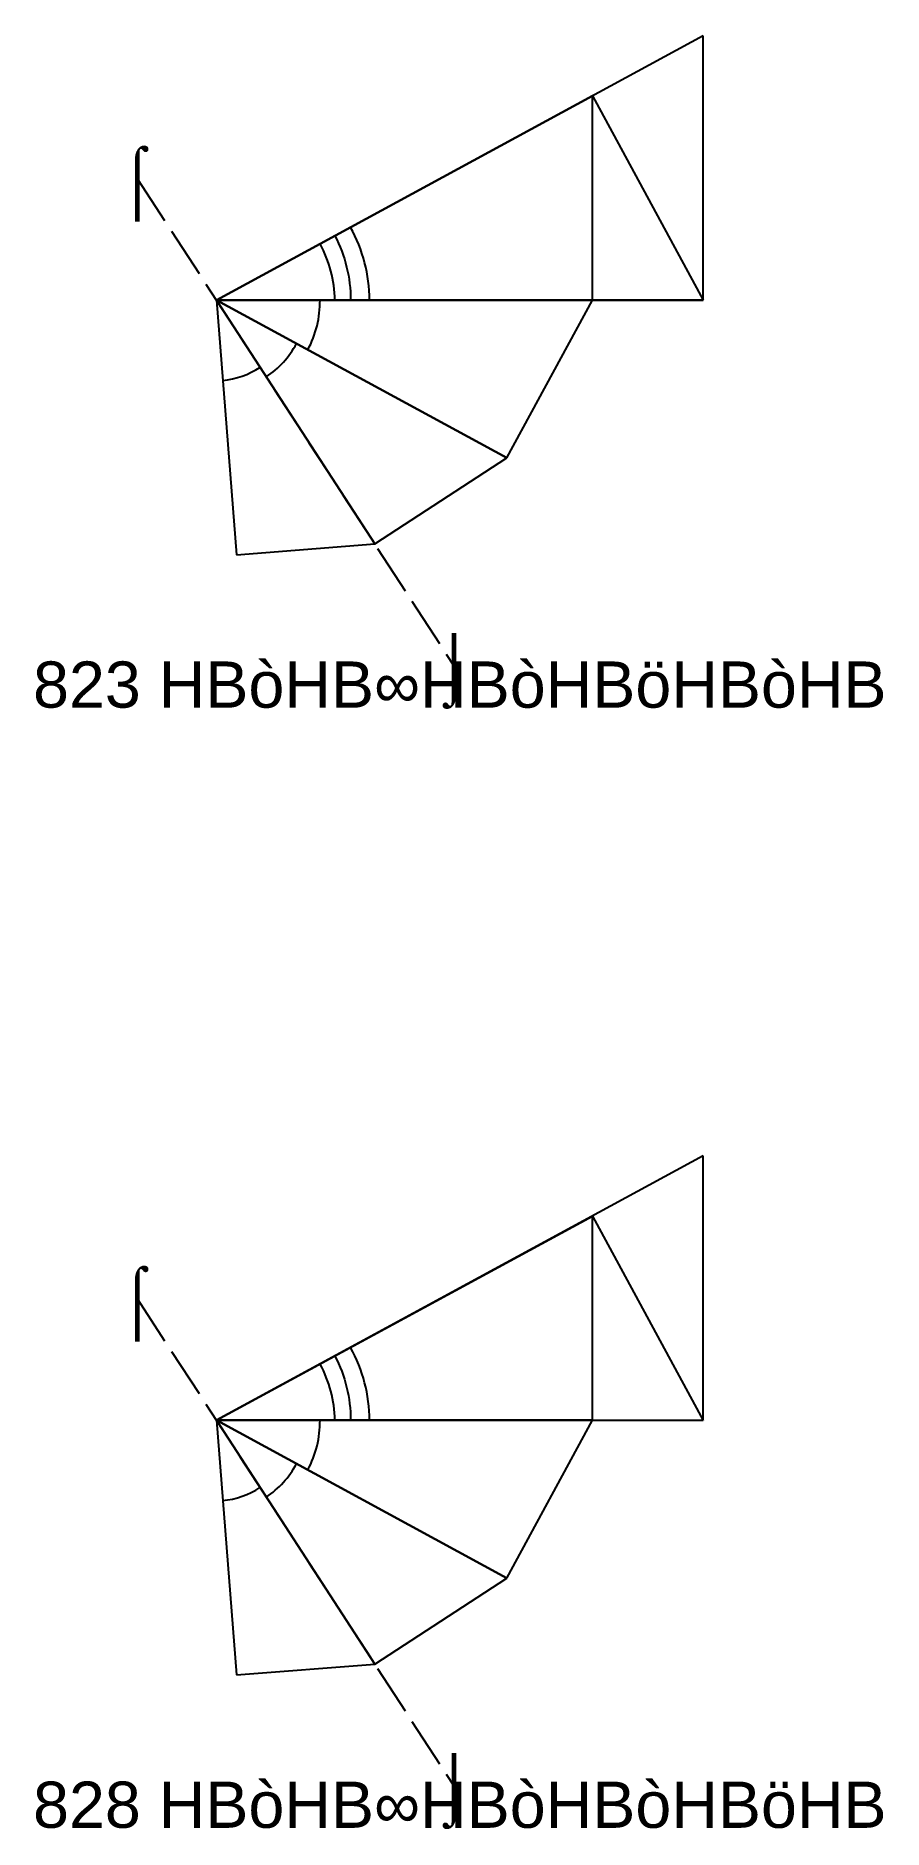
# Model space of a CAD drawing. Header units: millimetres. Extents: x 122552 to 1654769, y -10280102 to 62068.
# Drawn here: x 1130263 to 1150426, y -7415574 to -7372911 of the extents above; entities that cross this region are included whole.
import ezdxf
from ezdxf.enums import TextEntityAlignment as Align

# ---------------------------------------------------------------- set-up
doc = ezdxf.new("R2010")
doc.units = ezdxf.units.MM
doc.linetypes.add('ACAD_ISO02W100', pattern=[15, 12, -3])
for name, color, linetype in [('BASE', 170, 'Continuous'), ('HYPOTENUSE', 20, 'Continuous'), ('PERPENDICULAR', 90, 'Continuous'), ('Standard', 7, 'Continuous')]:
    doc.layers.add(name, color=color, linetype=linetype)
doc.styles.add('Arial', font='arial_0.ttf')

msp = doc.modelspace()

# ---------------------------------------------------------------- texts
at = {"style": 'Arial'}
for s, p in [('⌠', (1132674, -7376301)), ('⌡', (1140210, -7387896)), ('823 HBòHB∞HBòHBöHBòHB', (1140352, -7388344)), ('⌠', (1132674, -7402949)), ('⌡', (1140210, -7414544)), ('828 HBòHB∞HBòHBòHBöHB', (1140352, -7414993))]:
    msp.add_text(s, height=1100, dxfattribs=at).set_placement(p, align=Align.MIDDLE_CENTER)

# ---------------------------------------------------------------- blocks, each defined once
blk = doc.blocks.new('fundamental_block_GT')
at = {"color": 4}
blk.add_arc((0.1, -2.3), 276.6, 359.9799, 28.4254, dxfattribs=at)
at = {"layer": 'BASE'}
blk.add_line((0, 0), (878.9, -7.5), dxfattribs=at)
at = {"layer": 'HYPOTENUSE'}
blk.add_line((882.9, 469.5), (0, 0), dxfattribs=at)
at = {"layer": 'PERPENDICULAR'}
blk.add_line((878.9, -7.5), (882.9, 469.5), dxfattribs=at)

# ---------------------------------------------------------------- linework, layer by layer
at = {"linetype": 'ACAD_ISO02W100', "ltscale": 100}
for p, q in [((1132674, -7376301), (1140210, -7387896)), ((1132674, -7402949), (1140210, -7414544))]:
    msp.add_line(p, q, dxfattribs=at)

# ---------------------------------------------------------------- block references
for p, xscale, yscale, zscale, rotation in [((1134558, -7379199), -11.58735412275403, 11.58735412275403, 11.58735412275403, 207.9999999999996), ((1134558, -7379199), 10.18429076373601, 10.18429076373601, 10.18429076373601, 0.4883327617926961), ((1134558, -7379199), 8.95111837107369, 8.95111837107369, 8.95111837107369, 332.0000000000033), ((1134558, -7379199), 7.867265571233827, 7.867265571233827, 7.867265571233827, 303.5116672382171), ((1134558, -7379199), 6.914651890688089, 6.914651890688089, 6.914651890688089, 275.0233344764171), ((1134558, -7405848), -11.58735412275403, 11.58735412275403, 11.58735412275403, 207.9999999999996), ((1134558, -7405848), 10.18429076373601, 10.18429076373601, 10.18429076373601, 0.4883327617926961), ((1134558, -7405848), 8.95111837107369, 8.95111837107369, 8.95111837107369, 332.0000000000033), ((1134558, -7405848), 7.867265571233827, 7.867265571233827, 7.867265571233827, 303.5116672382171), ((1134558, -7405848), 6.914651890688089, 6.914651890688089, 6.914651890688089, 275.0233344764171)]:
    msp.add_blockref('fundamental_block_GT', p, dxfattribs=dict(xscale=xscale, yscale=yscale, zscale=zscale, rotation=rotation))
at = {"layer": 'Standard', "xscale": 13.18371388650824, "yscale": 13.18371388650824, "zscale": 13.18371388650824, "rotation": 0.4883327617913192}
for p in [(1134558, -7379199), (1134558, -7405848)]:
    msp.add_blockref('fundamental_block_GT', p, dxfattribs=at)

msp.set_redraw_order([(e.dxf.handle, doc.entitydb.next_handle()) for e in msp.query("TEXT MTEXT ATTDEF DIMENSION ARC_DIMENSION")])  # texts and dimensions are drawn at this point

doc.saveas('drawing.dxf')
